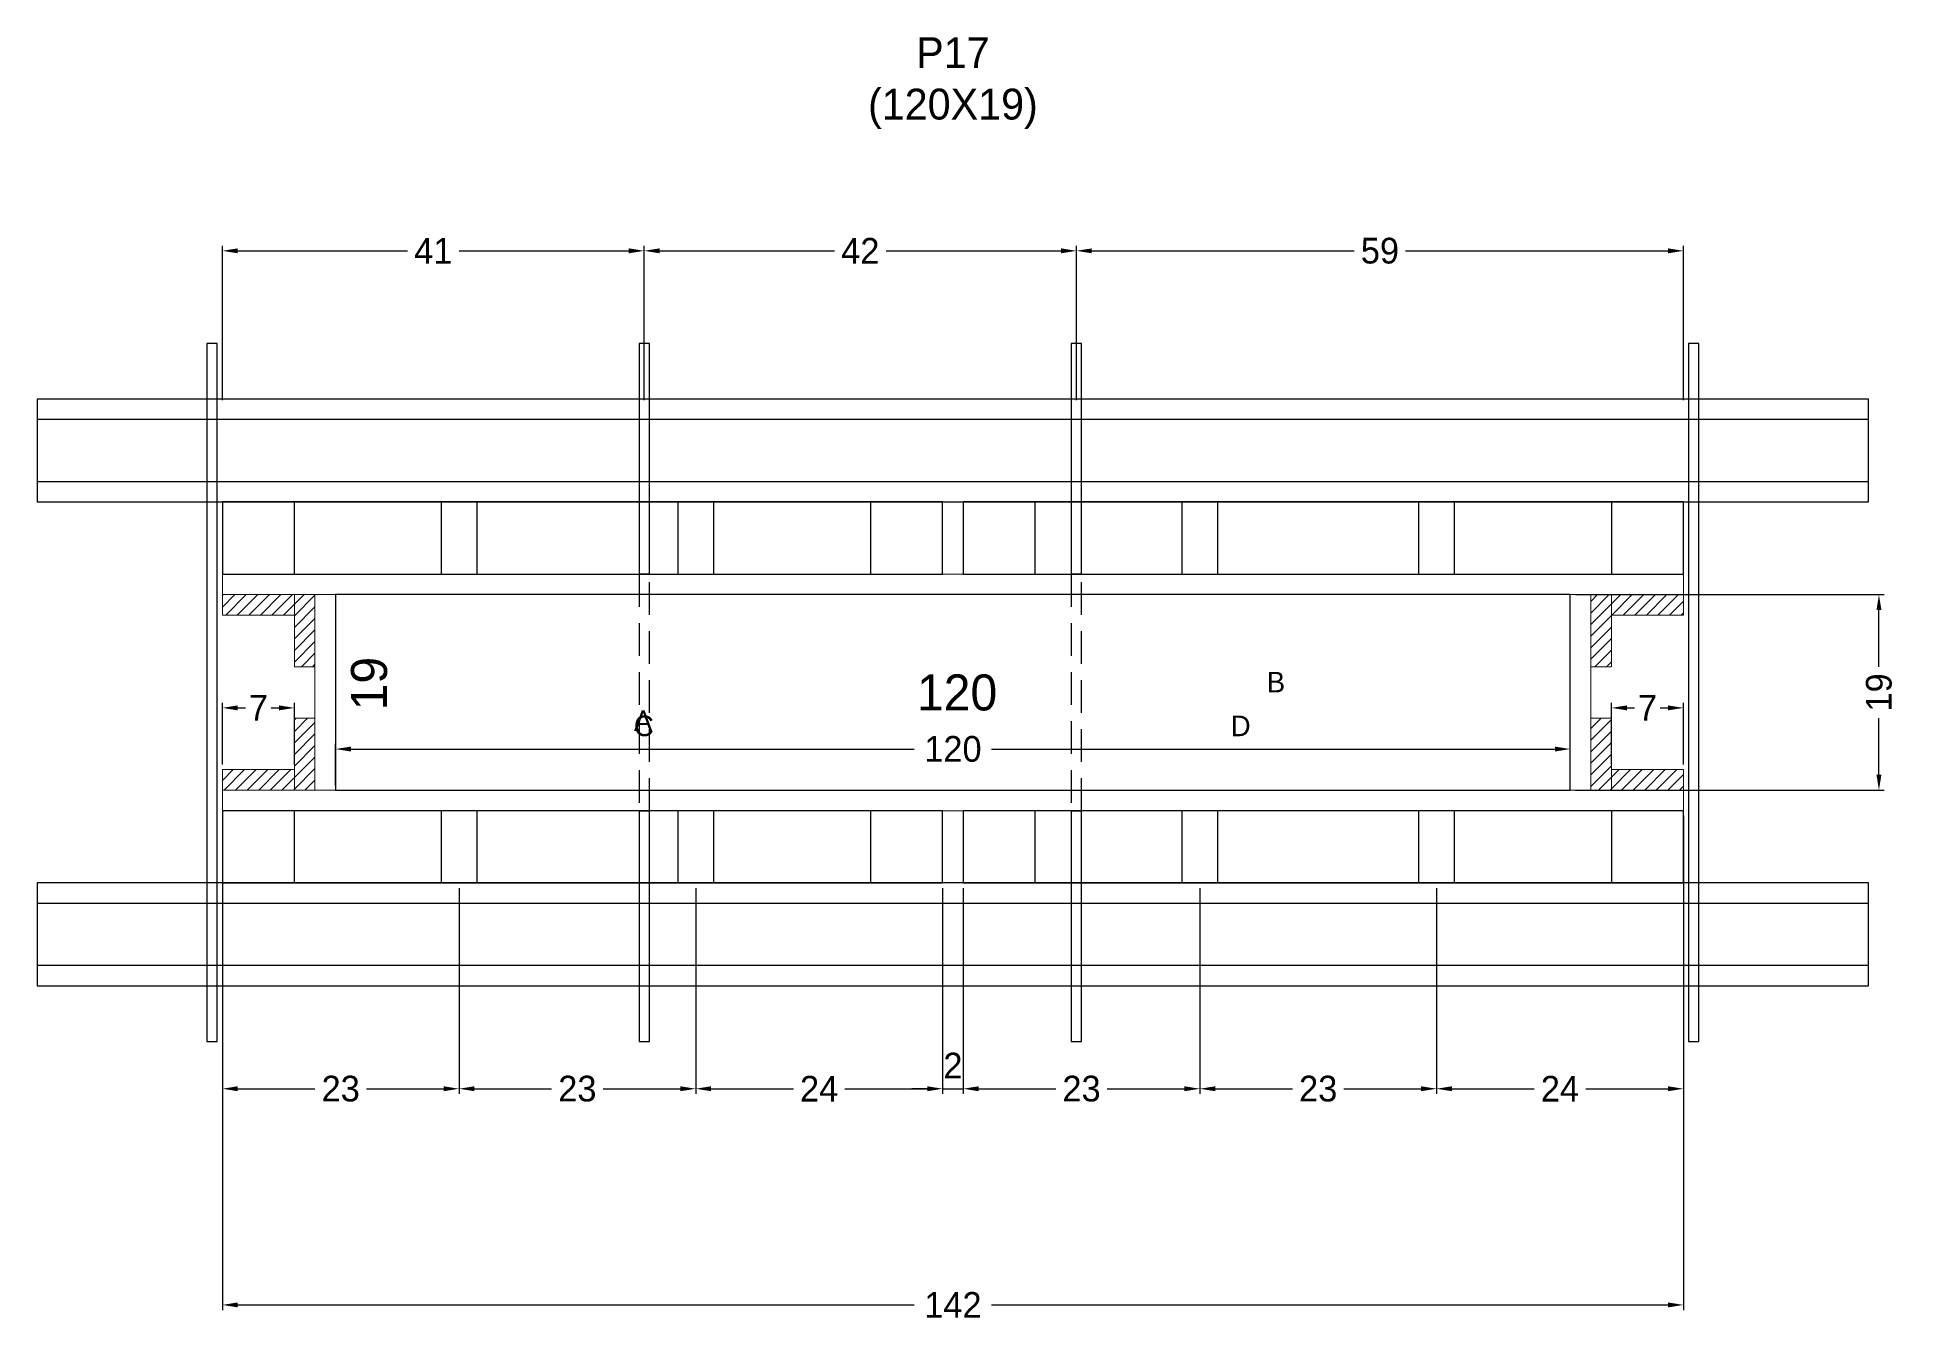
# Model space of a CAD drawing. Header units: centimetres. Extents: x -8500 to 4377, y -490 to 295.
# Drawn here: x -178 to 183.3, y 17.7 to 267.3 of the extents above; entities that cross this region are included whole.
import ezdxf

# ---------------------------------------------------------------- set-up
doc = ezdxf.new("R2010")
doc.units = ezdxf.units.CM
doc.linetypes.add('HIDDEN', pattern=[9.525, 6.35, -3.175])
for name, color, linetype in [('CHAPA', 140, 'Continuous'), ('COTA', 241, 'Continuous'), ('Hachura', 251, 'Continuous'), ('Madeira', 30, 'Continuous'), ('NOMENCLATURA', 7, 'Continuous'), ('Painéis', 200, 'Continuous'), ('Perfil Metálico', 150, 'Continuous'), ('SARRAFO', 251, 'Continuous'), ('TEXTO_GERAL', 7, 'Continuous')]:
    doc.layers.add(name, color=color, linetype=linetype)
doc.dimstyles.new('cotax2', dxfattribs={"dimtxt": 2.5, "dimasz": 1.5, "dimexe": 0.5, "dimexo": 0.5, "dimgap": 0.5, "dimtad": 1, "dimcen": 2.5, "dimazin": 3, "dimtfac": 1, "dimtmove": 0, "dimatfit": 3})
pattern_1 = [(45, (0, 0), (-1.122532, 1.122532), [])]

msp = doc.modelspace()

# ---------------------------------------------------------------- texts
at = {"layer": 'COTA'}
msp.add_text('19', height=7, rotation=90, dxfattribs=at).set_placement((-110, 136.5))
msp.add_text('120', height=7, dxfattribs=at).set_placement((-7, 136.5))
at = {"layer": 'NOMENCLATURA', "insert": (0, 249.5), "char_height": 6, "attachment_point": 8}
msp.add_mtext('P17\\P(120X19)', dxfattribs=at)
at = {"layer": 'TEXTO_GERAL'}
for s, p in [('B', (61, 140)), ('A', (-62, 132.5)), ('C', (-62, 131.5)), ('D', (54, 131.5))]:
    msp.add_text(s, height=4, dxfattribs=at).set_placement(p)

# ---------------------------------------------------------------- blocks, each defined once
blk = doc.blocks.new('_CLOSEDFILLED')
at = {"color": 0, "linetype": 'BYBLOCK'}
blk.add_solid([(-1, 0.16), (0, 0), (-1, -0.16)], dxfattribs=at)
blk = doc.blocks.new('*D38')
for p, q in [((-142, 116), (-142, 20)), ((142, 116), (142, 20)), ((-139, 21), (-7.5, 21)), ((7.5, 21), (139, 21))]:
    blk.add_line(p, q)
at = {"layer": 'Defpoints'}
for p in [(-142, 117), (142, 117), (-142, 21)]:
    blk.add_point(p, dxfattribs=at)
at = {"layer": 'COTA', "xscale": 3, "yscale": 3, "rotation": 180}
blk.add_blockref('_CLOSEDFILLED', (-142, 21), dxfattribs=at)
at = {"layer": 'COTA', "xscale": 3, "yscale": 3}
blk.add_blockref('_CLOSEDFILLED', (142, 21), dxfattribs=at)
at = {"layer": 'COTA', "insert": (0, 21), "char_height": 5, "attachment_point": 5}
blk.add_mtext('142', dxfattribs=at)
blk = doc.blocks.new('*D39')
for p, q in [((-142, 102), (-142, 62)), ((-96, 102), (-96, 62)), ((-139, 63), (-124, 63)), ((-114, 63), (-99, 63))]:
    blk.add_line(p, q)
at = {"layer": 'Defpoints'}
for p in [(-142, 103), (-96, 103), (-142, 63)]:
    blk.add_point(p, dxfattribs=at)
at = {"layer": 'COTA', "xscale": 3, "yscale": 3, "rotation": 180}
blk.add_blockref('_CLOSEDFILLED', (-142, 63), dxfattribs=at)
at = {"layer": 'COTA', "xscale": 3, "yscale": 3}
blk.add_blockref('_CLOSEDFILLED', (-96, 63), dxfattribs=at)
at = {"layer": 'COTA', "insert": (-119, 63), "char_height": 5, "attachment_point": 5}
blk.add_mtext('23', dxfattribs=at)
blk = doc.blocks.new('*D40')
for p, q in [((-96, 102), (-96, 62)), ((-50, 102), (-50, 62)), ((-93, 63), (-78, 63)), ((-68, 63), (-53, 63))]:
    blk.add_line(p, q)
at = {"layer": 'Defpoints'}
for p in [(-96, 103), (-50, 103), (-96, 63)]:
    blk.add_point(p, dxfattribs=at)
at = {"layer": 'COTA', "xscale": 3, "yscale": 3, "rotation": 180}
blk.add_blockref('_CLOSEDFILLED', (-96, 63), dxfattribs=at)
at = {"layer": 'COTA', "xscale": 3, "yscale": 3}
blk.add_blockref('_CLOSEDFILLED', (-50, 63), dxfattribs=at)
at = {"layer": 'COTA', "insert": (-73, 63), "char_height": 5, "attachment_point": 5}
blk.add_mtext('23', dxfattribs=at)
blk = doc.blocks.new('*D41')
for p, q in [((-50, 102), (-50, 62)), ((-2, 102), (-2, 62)), ((-47, 63), (-31, 63)), ((-21, 63), (-5, 63))]:
    blk.add_line(p, q)
at = {"layer": 'Defpoints'}
for p in [(-50, 103), (-2, 103), (-50, 63)]:
    blk.add_point(p, dxfattribs=at)
at = {"layer": 'COTA', "xscale": 3, "yscale": 3, "rotation": 180}
blk.add_blockref('_CLOSEDFILLED', (-50, 63), dxfattribs=at)
at = {"layer": 'COTA', "xscale": 3, "yscale": 3}
blk.add_blockref('_CLOSEDFILLED', (-2, 63), dxfattribs=at)
at = {"layer": 'COTA', "insert": (-26, 63), "char_height": 5, "attachment_point": 5}
blk.add_mtext('24', dxfattribs=at)
blk = doc.blocks.new('*D42')
for p, q in [((2, 102), (2, 62)), ((48, 102), (48, 62)), ((5, 63), (20, 63)), ((30, 63), (45, 63))]:
    blk.add_line(p, q)
at = {"layer": 'Defpoints'}
for p in [(2, 103), (48, 103), (2, 63)]:
    blk.add_point(p, dxfattribs=at)
at = {"layer": 'COTA', "xscale": 3, "yscale": 3, "rotation": 180}
blk.add_blockref('_CLOSEDFILLED', (2, 63), dxfattribs=at)
at = {"layer": 'COTA', "xscale": 3, "yscale": 3}
blk.add_blockref('_CLOSEDFILLED', (48, 63), dxfattribs=at)
at = {"layer": 'COTA', "insert": (25, 63), "char_height": 5, "attachment_point": 5}
blk.add_mtext('23', dxfattribs=at)
blk = doc.blocks.new('*D43')
for p, q in [((48, 102), (48, 62)), ((94, 102), (94, 62)), ((51, 63), (66, 63)), ((76, 63), (91, 63))]:
    blk.add_line(p, q)
at = {"layer": 'Defpoints'}
for p in [(48, 103), (94, 103), (48, 63)]:
    blk.add_point(p, dxfattribs=at)
at = {"layer": 'COTA', "xscale": 3, "yscale": 3, "rotation": 180}
blk.add_blockref('_CLOSEDFILLED', (48, 63), dxfattribs=at)
at = {"layer": 'COTA', "xscale": 3, "yscale": 3}
blk.add_blockref('_CLOSEDFILLED', (94, 63), dxfattribs=at)
at = {"layer": 'COTA', "insert": (71, 63), "char_height": 5, "attachment_point": 5}
blk.add_mtext('23', dxfattribs=at)
blk = doc.blocks.new('*D44')
for p, q in [((94, 102), (94, 62)), ((142, 102), (142, 62)), ((97, 63), (113, 63)), ((123, 63), (139, 63))]:
    blk.add_line(p, q)
at = {"layer": 'Defpoints'}
for p in [(94, 103), (142, 103), (94, 63)]:
    blk.add_point(p, dxfattribs=at)
at = {"layer": 'COTA', "xscale": 3, "yscale": 3, "rotation": 180}
blk.add_blockref('_CLOSEDFILLED', (94, 63), dxfattribs=at)
at = {"layer": 'COTA', "xscale": 3, "yscale": 3}
blk.add_blockref('_CLOSEDFILLED', (142, 63), dxfattribs=at)
at = {"layer": 'COTA', "insert": (118, 63), "char_height": 5, "attachment_point": 5}
blk.add_mtext('24', dxfattribs=at)
blk = doc.blocks.new('*D45')
for p, q in [((-2, 102), (-2, 62)), ((2, 102), (2, 62)), ((-5, 63), (-8, 63)), ((-2, 63), (2, 63)), ((5, 63), (8, 63))]:
    blk.add_line(p, q)
at = {"layer": 'Defpoints'}
for p in [(-2, 103), (2, 103), (-2, 63)]:
    blk.add_point(p, dxfattribs=at)
at = {"layer": 'COTA', "xscale": 3, "yscale": 3}
blk.add_blockref('_CLOSEDFILLED', (-2, 63), dxfattribs=at)
at = {"layer": 'COTA', "xscale": 3, "yscale": 3, "rotation": 180}
blk.add_blockref('_CLOSEDFILLED', (2, 63), dxfattribs=at)
at = {"layer": 'COTA', "insert": (0, 67.5), "char_height": 5, "attachment_point": 5}
blk.add_mtext('2', dxfattribs=at)
blk = doc.blocks.new('*D46')
for p, q in [((-120, 122), (-120, 130)), ((-117, 129), (-7.5, 129)), ((7.5, 129), (117, 129)), ((120, 122), (120, 130))]:
    blk.add_line(p, q)
at = {"layer": 'Defpoints'}
for p in [(-120, 129), (-120, 121), (120, 121)]:
    blk.add_point(p, dxfattribs=at)
at = {"layer": 'COTA', "xscale": 3, "yscale": 3, "rotation": 180}
blk.add_blockref('_CLOSEDFILLED', (-120, 129), dxfattribs=at)
at = {"layer": 'COTA', "xscale": 3, "yscale": 3}
blk.add_blockref('_CLOSEDFILLED', (120, 129), dxfattribs=at)
at = {"layer": 'COTA', "insert": (0, 129), "char_height": 5, "attachment_point": 5}
blk.add_mtext('120', dxfattribs=at)
blk = doc.blocks.new('*D47')
for p, q in [((121, 159), (181, 159)), ((180, 145), (180, 156)), ((180, 124), (180, 135)), ((121, 121), (181, 121))]:
    blk.add_line(p, q)
at = {"layer": 'Defpoints'}
for p in [(120, 159), (120, 121), (180, 121)]:
    blk.add_point(p, dxfattribs=at)
at = {"layer": 'COTA', "xscale": 3, "yscale": 3}
for p, rotation in [((180, 159), 90), ((180, 121), -90.00000000000001)]:
    blk.add_blockref('_CLOSEDFILLED', p, dxfattribs=dict(at, rotation=rotation))
at = {"layer": 'COTA', "insert": (180, 140), "char_height": 5, "attachment_point": 5, "rotation": 90}
blk.add_mtext('19', dxfattribs=at)
blk = doc.blocks.new('*D48')
for p, q in [((-142, 126), (-142, 138)), ((-128, 126), (-128, 138)), ((-139, 137), (-137.5, 137)), ((-132.5, 137), (-131, 137))]:
    blk.add_line(p, q)
at = {"layer": 'Defpoints'}
for p in [(-142, 137), (-142, 125), (-128, 125)]:
    blk.add_point(p, dxfattribs=at)
at = {"layer": 'COTA', "xscale": 3, "yscale": 3, "rotation": 180}
blk.add_blockref('_CLOSEDFILLED', (-142, 137), dxfattribs=at)
at = {"layer": 'COTA', "xscale": 3, "yscale": 3}
blk.add_blockref('_CLOSEDFILLED', (-128, 137), dxfattribs=at)
at = {"layer": 'COTA', "insert": (-135, 137), "char_height": 5, "attachment_point": 5}
blk.add_mtext('7', dxfattribs=at)
blk = doc.blocks.new('*D49')
for p, q in [((128, 126), (128, 138)), ((142, 126), (142, 138)), ((131, 137), (132.5, 137)), ((137.5, 137), (139, 137))]:
    blk.add_line(p, q)
at = {"layer": 'Defpoints'}
for p in [(128, 137), (128, 125), (142, 125)]:
    blk.add_point(p, dxfattribs=at)
at = {"layer": 'COTA', "xscale": 3, "yscale": 3, "rotation": 180}
blk.add_blockref('_CLOSEDFILLED', (128, 137), dxfattribs=at)
at = {"layer": 'COTA', "xscale": 3, "yscale": 3}
blk.add_blockref('_CLOSEDFILLED', (142, 137), dxfattribs=at)
at = {"layer": 'COTA', "insert": (135, 137), "char_height": 5, "attachment_point": 5}
blk.add_mtext('7', dxfattribs=at)
blk = doc.blocks.new('*D50')
for p, q in [((-142, 196.8), (-142, 226.8)), ((-139, 225.8), (-106, 225.8)), ((-96, 225.8), (-63, 225.8)), ((-60, 196.8), (-60, 226.8))]:
    blk.add_line(p, q)
at = {"layer": 'Defpoints'}
for p in [(-142, 225.8), (-142, 195.8), (-60, 195.8)]:
    blk.add_point(p, dxfattribs=at)
at = {"layer": 'COTA', "xscale": 3, "yscale": 3, "rotation": 180}
blk.add_blockref('_CLOSEDFILLED', (-142, 225.8), dxfattribs=at)
at = {"layer": 'COTA', "xscale": 3, "yscale": 3}
blk.add_blockref('_CLOSEDFILLED', (-60, 225.8), dxfattribs=at)
at = {"layer": 'COTA', "insert": (-101, 225.8), "char_height": 5, "attachment_point": 5}
blk.add_mtext('41', dxfattribs=at)
blk = doc.blocks.new('*D51')
for p, q in [((-60, 196.8), (-60, 226.8)), ((-57, 225.8), (-23, 225.8)), ((-13, 225.8), (21, 225.8)), ((24, 196.8), (24, 226.8))]:
    blk.add_line(p, q)
at = {"layer": 'Defpoints'}
for p in [(-60, 225.8), (-60, 195.8), (24, 195.8)]:
    blk.add_point(p, dxfattribs=at)
at = {"layer": 'COTA', "xscale": 3, "yscale": 3, "rotation": 180}
blk.add_blockref('_CLOSEDFILLED', (-60, 225.8), dxfattribs=at)
at = {"layer": 'COTA', "xscale": 3, "yscale": 3}
blk.add_blockref('_CLOSEDFILLED', (24, 225.8), dxfattribs=at)
at = {"layer": 'COTA', "insert": (-18, 225.8), "char_height": 5, "attachment_point": 5}
blk.add_mtext('42', dxfattribs=at)
blk = doc.blocks.new('*D52')
for p, q in [((24, 196.8), (24, 226.8)), ((27, 225.8), (78, 225.8)), ((88, 225.8), (139, 225.8)), ((142, 196.8), (142, 226.8))]:
    blk.add_line(p, q)
at = {"layer": 'Defpoints'}
for p in [(24, 225.8), (24, 195.8), (142, 195.8)]:
    blk.add_point(p, dxfattribs=at)
at = {"layer": 'COTA', "xscale": 3, "yscale": 3, "rotation": 180}
blk.add_blockref('_CLOSEDFILLED', (24, 225.8), dxfattribs=at)
at = {"layer": 'COTA', "xscale": 3, "yscale": 3}
blk.add_blockref('_CLOSEDFILLED', (142, 225.8), dxfattribs=at)
at = {"layer": 'COTA', "insert": (83, 225.8), "char_height": 5, "attachment_point": 5}
blk.add_mtext('59', dxfattribs=at)

# ---------------------------------------------------------------- dimensions: what is measured, and where the dimension line sits
at = {"layer": 'COTA'}
for base, p1, p2, picture, middle in [((-142, 225.8), (-142, 195.8), (-60, 195.8), '*D50', (-101, 225.8)), ((-60, 225.8), (-60, 195.8), (24, 195.8), '*D51', (-18, 225.8)), ((24, 225.8), (24, 195.8), (142, 195.8), '*D52', (83, 225.8)), ((-142, 137), (-142, 125), (-128, 125), '*D48', (-135, 137)), ((128, 137), (128, 125), (142, 125), '*D49', (135, 137)), ((-120, 129), (-120, 121), (120, 121), '*D46', (0, 129)), ((-142, 21), (-142, 117), (142, 117), '*D38', (0, 21)), ((-2, 63), (-2, 103), (2, 103), '*D45', (0, 67.5))]:
    dim = msp.add_linear_dim(base=base, p1=p1, p2=p2, dimstyle='cotax2', dxfattribs=at)
    dim.commit()
    dim.dimension.update_dxf_attribs({"geometry": picture, "text_midpoint": middle})
dim = msp.add_linear_dim(base=(180, 121), p1=(120, 121), p2=(120, 159), angle=90, dimstyle='cotax2', dxfattribs=at)
dim.commit()
dim.dimension.update_dxf_attribs({"geometry": '*D47', "text_midpoint": (180, 140)})
for base, p1, p2, text, picture, middle in [((-142, 63), (-142, 103), (-96, 103), '23', '*D39', (-119, 63)), ((-96, 63), (-96, 103), (-50, 103), '23', '*D40', (-73, 63)), ((-50, 63), (-50, 103), (-2, 103), '24', '*D41', (-26, 63)), ((2, 63), (2, 103), (48, 103), '23', '*D42', (25, 63)), ((48, 63), (48, 103), (94, 103), '23', '*D43', (71, 63)), ((94, 63), (94, 103), (142, 103), '24', '*D44', (118, 63))]:
    dim = msp.add_linear_dim(base=base, p1=p1, p2=p2, text=text, dimstyle='cotax2', dxfattribs=at)
    dim.commit()
    dim.dimension.update_dxf_attribs({"geometry": picture, "text_midpoint": middle})

# ---------------------------------------------------------------- hatches: boundary and pattern name
at = {"layer": 'Hachura'}
h = msp.add_hatch(dxfattribs=at)
h.set_pattern_fill('ANSI31')
h.set_pattern_definition(pattern_1)
h.paths.add_polyline_path([(-142, 155), (-128, 155), (-128, 159), (-142, 159)])
h = msp.add_hatch(dxfattribs=at)
h.set_pattern_fill('ANSI31')
h.set_pattern_definition(pattern_1)
h.paths.add_polyline_path([(-128, 145), (-124, 145), (-124, 159), (-128, 159)])
h = msp.add_hatch(dxfattribs=at)
h.set_pattern_fill('ANSI31')
h.set_pattern_definition(pattern_1)
h.paths.add_polyline_path([(124, 145), (128, 145), (128, 159), (124, 159)])
h = msp.add_hatch(dxfattribs=at)
h.set_pattern_fill('ANSI31')
h.set_pattern_definition(pattern_1)
h.paths.add_polyline_path([(128, 155), (142, 155), (142, 159), (128, 159)])
h = msp.add_hatch(dxfattribs=at)
h.set_pattern_fill('ANSI31')
h.set_pattern_definition(pattern_1)
h.paths.add_polyline_path([(-128, 121), (-124, 121), (-124, 135), (-128, 135)])
h = msp.add_hatch(dxfattribs=at)
h.set_pattern_fill('ANSI31')
h.set_pattern_definition(pattern_1)
h.paths.add_polyline_path([(124, 121), (128, 121), (128, 135), (124, 135)])
h = msp.add_hatch(dxfattribs=at)
h.set_pattern_fill('ANSI31')
h.set_pattern_definition(pattern_1)
h.paths.add_polyline_path([(-142, 121), (-128, 121), (-128, 125), (-142, 125)])
h = msp.add_hatch(dxfattribs=at)
h.set_pattern_fill('ANSI31')
h.set_pattern_definition(pattern_1)
h.paths.add_polyline_path([(128, 121), (142, 121), (142, 125), (128, 125)])

# ---------------------------------------------------------------- linework, layer by layer
at = {"layer": 'CHAPA', "lineweight": 18}
for points in [[(-142, 159), (142, 159), (142, 163), (-142, 163)], [(-142, 159), (142, 159), (142, 163), (-142, 163)], [(-124, 121), (-120, 121), (-120, 159), (-124, 159)], [(-124, 121), (-120, 121), (-120, 159), (-124, 159)], [(120, 121), (124, 121), (124, 159), (120, 159)], [(120, 121), (124, 121), (124, 159), (120, 159)], [(-142, 117), (142, 117), (142, 121), (-142, 121)], [(-142, 117), (142, 117), (142, 121), (-142, 121)]]:
    msp.add_lwpolyline(points, close=True, dxfattribs=at)
at = {"layer": 'Hachura'}
for points in [[(-145, 72.2), (-143, 72.2), (-143, 207.8), (-145, 207.8)], [(-61, 163), (-59, 163), (-59, 207.8), (-61, 207.8)], [(23, 163), (25, 163), (25, 207.8), (23, 207.8)], [(143, 72.2), (145, 72.2), (145, 207.8), (143, 207.8)], [(-61, 72.2), (-59, 72.2), (-59, 117), (-61, 117)], [(23, 72.2), (25, 72.2), (25, 117), (23, 117)]]:
    msp.add_lwpolyline(points, close=True, dxfattribs=at)
at = {"layer": 'Hachura', "linetype": 'HIDDEN'}
for points in [[(-61, 117), (-59, 117), (-59, 163), (-61, 163)], [(23, 117), (25, 117), (25, 163), (23, 163)]]:
    msp.add_lwpolyline(points, close=True, dxfattribs=at)
at = {"layer": 'Madeira', "color": 126}
for points in [[(-142, 163), (-2, 163), (-2, 177), (-142, 177)], [(-142, 163), (-128, 163), (-128, 177), (-142, 177)], [(-99.5, 163), (-92.5, 163), (-92.5, 177), (-99.5, 177)], [(-53.5, 163), (-46.5, 163), (-46.5, 177), (-53.5, 177)], [(-16, 163), (-2, 163), (-2, 177), (-16, 177)], [(2, 163), (142, 163), (142, 177), (2, 177)], [(2, 163), (16, 163), (16, 177), (2, 177)], [(44.5, 163), (51.5, 163), (51.5, 177), (44.5, 177)], [(90.5, 163), (97.5, 163), (97.5, 177), (90.5, 177)], [(128, 163), (142, 163), (142, 177), (128, 177)], [(-142, 103), (-2, 103), (-2, 117), (-142, 117)], [(-142, 103), (-128, 103), (-128, 117), (-142, 117)], [(-99.5, 103), (-92.5, 103), (-92.5, 117), (-99.5, 117)], [(-53.5, 103), (-46.5, 103), (-46.5, 117), (-53.5, 117)], [(-16, 103), (-2, 103), (-2, 117), (-16, 117)], [(2, 103), (142, 103), (142, 117), (2, 117)], [(2, 103), (16, 103), (16, 117), (2, 117)], [(44.5, 103), (51.5, 103), (51.5, 117), (44.5, 117)], [(90.5, 103), (97.5, 103), (97.5, 117), (90.5, 117)], [(128, 103), (142, 103), (142, 117), (128, 117)]]:
    msp.add_lwpolyline(points, close=True, dxfattribs=at)
at = {"layer": 'Painéis'}
msp.add_lwpolyline([(-120, 121), (120, 121), (120, 159), (-120, 159)], close=True, dxfattribs=at)
at = {"layer": 'Perfil Metálico', "color": 224}
for points in [[(-178, 177), (178, 177), (178, 197), (-178, 197)], [(-178, 181), (178, 181), (178, 193), (-178, 193)], [(-178, 83), (178, 83), (178, 103), (-178, 103)], [(-178, 87), (178, 87), (178, 99), (-178, 99)]]:
    msp.add_lwpolyline(points, close=True, dxfattribs=at)
at = {"layer": 'SARRAFO', "color": 251, "lineweight": 13}
for points in [[(-142, 155), (-128, 155), (-128, 159), (-142, 159)], [(-128, 145), (-124, 145), (-124, 159), (-128, 159)], [(124, 145), (128, 145), (128, 159), (124, 159)], [(128, 155), (142, 155), (142, 159), (128, 159)], [(-128, 121), (-124, 121), (-124, 135), (-128, 135)], [(124, 121), (128, 121), (128, 135), (124, 135)], [(-142, 121), (-128, 121), (-128, 125), (-142, 125)], [(128, 121), (142, 121), (142, 125), (128, 125)]]:
    msp.add_lwpolyline(points, close=True, dxfattribs=at)

msp.set_redraw_order([(e.dxf.handle, doc.entitydb.next_handle()) for e in msp.query("TEXT MTEXT ATTDEF DIMENSION ARC_DIMENSION")])  # texts and dimensions are drawn at this point

doc.saveas('drawing.dxf')
